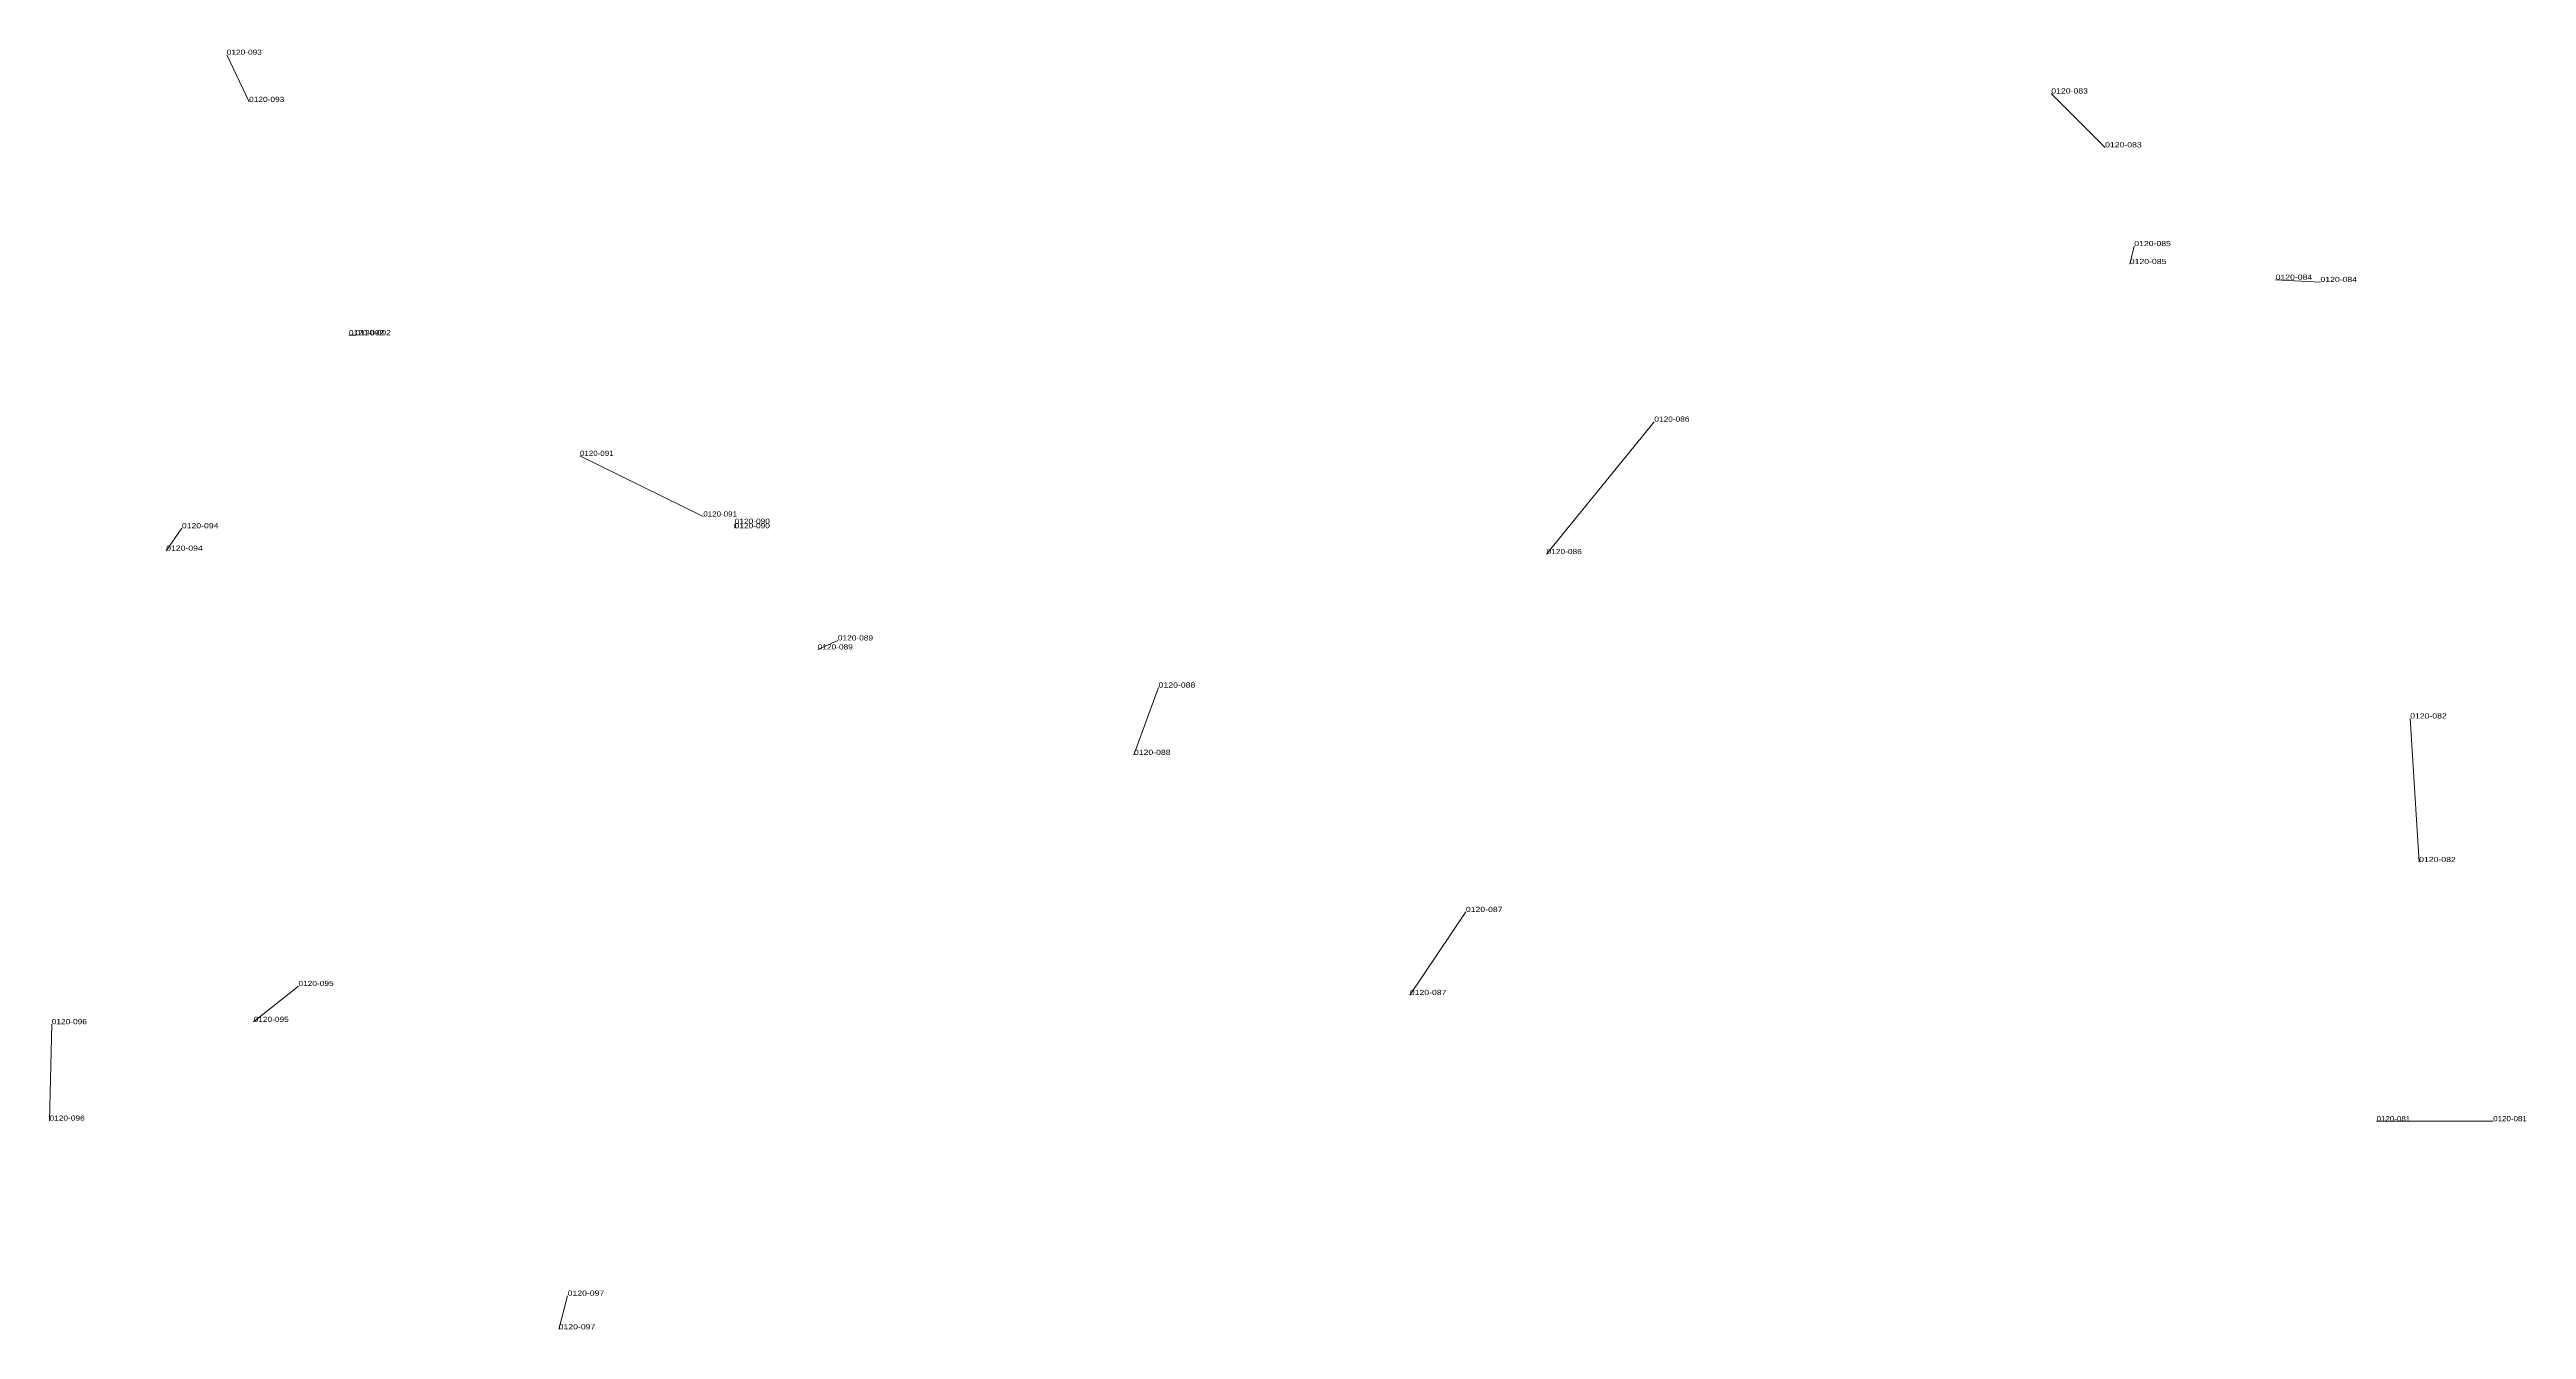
# Model space of a CAD drawing. Header units: metres. Extents: x 571156 to 607184, y 703608 to 727431.
# Drawn here: x 599729 to 600685, y 722381 to 722875 of the extents above; entities that cross this region are included whole.
import ezdxf

# ---------------------------------------------------------------- set-up
doc = ezdxf.new("R2010")
doc.units = ezdxf.units.M
doc.header["$LTSCALE"] = 0.8
doc.layers.add('60', color=7, linetype='Continuous', lineweight=13)
doc.layers.add('61', color=7, linetype='Continuous')

msp = doc.modelspace()

# ---------------------------------------------------------------- linework, layer by layer
at = {"layer": '60'}
for p, q in [((599806.19, 722854.71), (599797.54, 722872.89)), ((600522.42, 722837.19), (600501.65, 722857.96)), ((600531.94, 722792.18), (600533.67, 722799.1)), ((600588.2, 722786.12), (600605.51, 722785.25)), ((599844.71, 722764.7), (599847.3, 722764.7)), ((600348.45, 722731.38), (600306.9, 722680.31)), ((599933.86, 722718.18), (599981.46, 722694.81)), ((599774.17, 722681.61), (599780.23, 722690.26)), ((599993.58, 722691.99), (599993.58, 722690.26)), ((600025.6, 722643.52), (600033.39, 722646.99)), ((600147.64, 722602.84), (600157.17, 722628.81)), ((600643.6, 722561.51), (600640.13, 722616.91)), ((600275.74, 722542.26), (600254.11, 722510.23)), ((599825.23, 722513.69), (599807.92, 722499.85)), ((599730.02, 722498.98), (599729.16, 722461.76)), ((600672.16, 722461.55), (600627.15, 722461.55)), ((599925.64, 722381.27), (599929.1, 722394.25))]:
    msp.add_line(p, q, dxfattribs=at)

# ---------------------------------------------------------------- texts
for s, width, p in [('0120-093', 1.2, (599797.54, 722872.89)), ('0120-083', 1.25, (600501.65, 722857.96)), ('0120-085', 1.25, (600533.67, 722799.1)), ('0120-084', 1.25, (600605.51, 722785.25)), ('0120-092', 1.2, (599847.3, 722764.7)), ('0120-094', 1.25, (599780.23, 722690.26)), ('0120-091', 1.15, (599981.46, 722694.81)), ('0120-090', 1.2, (599993.58, 722690.26)), ('0120-086', 1.2, (600306.9, 722680.31)), ('0120-089', 1.2, (600033.39, 722646.99)), ('0120-088', 1.25, (600157.17, 722628.81)), ('0120-082', 1.25, (600640.13, 722616.91)), ('0120-087', 1.25, (600254.11, 722510.23)), ('0120-095', 1.2, (599807.92, 722499.85)), ('0120-096', 1.2, (599729.16, 722461.76)), ('0120-081', 1.15, (600627.15, 722461.55)), ('0120-097', 1.25, (599929.1, 722394.25))]:
    msp.add_text(s, height=2, dxfattribs=dict(at, width=width)).set_placement(p)
at = {"layer": '61'}
for s, width, p in [('0120-093', 1.2, (599806.19, 722854.71)), ('0120-083', 1.25, (600522.42, 722837.19)), ('0120-085', 1.25, (600531.94, 722792.18)), ('0120-084', 1.25, (600588.2, 722786.12)), ('0120-092', 1.2, (599844.71, 722764.7)), ('0120-086', 1.2, (600348.45, 722731.38)), ('0120-091', 1.15, (599933.86, 722718.18)), ('0120-090', 1.2, (599993.58, 722691.99)), ('0120-094', 1.25, (599774.17, 722681.61)), ('0120-089', 1.2, (600025.6, 722643.52)), ('0120-088', 1.25, (600147.64, 722602.84)), ('0120-082', 1.25, (600643.6, 722561.51)), ('0120-087', 1.25, (600275.74, 722542.26)), ('0120-095', 1.2, (599825.23, 722513.69)), ('0120-096', 1.2, (599730.02, 722498.98)), ('0120-081', 1.15, (600672.16, 722461.55)), ('0120-097', 1.25, (599925.64, 722381.27))]:
    msp.add_text(s, height=2, dxfattribs=dict(at, width=width)).set_placement(p)

doc.saveas('drawing.dxf')
